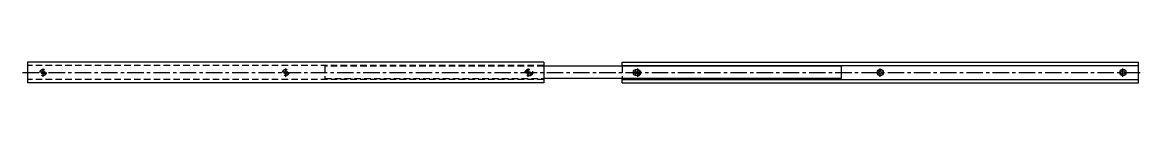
# Model space of a CAD drawing. Extents: x -1 to 1127, y -8 to 30.
# Drawn here: x 41 to 1127, y 10 to 30 of the extents above; entities that cross this region are included whole.
import ezdxf

# ---------------------------------------------------------------- set-up
doc = ezdxf.new("R2010")
doc.units = 0
doc.header["$LTSCALE"] = 0.5
doc.linetypes.add('CENTER', pattern=[50.8, 31.75, -6.35, 6.35, -6.35])
doc.linetypes.add('DASHED', pattern=[19.05, 12.7, -6.35])
for name, color, linetype in [('MSM_CENTER', 1, 'CENTER'), ('MSM_CONTINUOUS', 7, 'CONTINUOUS'), ('MSM_DASHED', 4, 'DASHED')]:
    doc.layers.add(name, color=color, linetype=linetype)

msp = doc.modelspace()

# ---------------------------------------------------------------- linework, layer by layer
at = {"layer": 'MSM_CENTER'}
for p, q in [((61, 15.9), (61, 24)), ((296, 15.9), (296, 24)), ((531, 15.9), (531, 24)), ((637, 15.9), (637, 24)), ((872, 15.9), (872, 24)), ((1107, 15.9), (1107, 24)), ((41, 20), (1127, 20))]:
    msp.add_line(p, q, dxfattribs=at)
at = {"layer": 'MSM_CONTINUOUS'}
for p, q in [((46, 30), (46, 10)), ((546, 30), (46, 30)), ((546, 30), (546, 10)), ((834, 26.1), (546, 26.1)), ((622, 30), (1122, 30)), ((622, 26.1), (622, 30)), ((622, 26.9), (1122, 26.9)), ((834, 26.1), (834, 14)), ((1122, 10), (1122, 30)), ((834, 14), (546, 14)), ((622, 10), (622, 14)), ((622, 13.1), (1122, 13.1)), ((546, 10), (46, 10)), ((622, 10), (1122, 10))]:
    msp.add_line(p, q, dxfattribs=at)
for centre, radius in [((61, 20), 1.75), ((296, 20), 1.75), ((531, 20), 1.75), ((636, 20), 3.25), ((637, 20), 1.75), ((872, 20), 3.05), ((872, 20), 1.75), ((1107, 20), 3.05), ((1107, 20), 1.75)]:
    msp.add_circle(centre, radius, dxfattribs=at)
msp.add_arc((637, 20), 3.05, 87.5571, 272.4429, dxfattribs=at)
at = {"layer": 'MSM_DASHED'}
for p, q in [((546, 26.9), (46, 26.9)), ((334, 26.1), (334, 14)), ((546, 26.1), (334, 26.1)), ((622, 26.1), (622, 14)), ((546, 13.1), (46, 13.1)), ((334, 14), (546, 14))]:
    msp.add_line(p, q, dxfattribs=at)
for centre, radius in [((61, 20), 3.05), ((296, 20), 3.05), ((531, 20), 3.05), ((532, 20), 3.25)]:
    msp.add_circle(centre, radius, dxfattribs=at)
msp.add_arc((637, 20), 3.05, 272.4429, 87.5571, dxfattribs=at)

doc.saveas('drawing.dxf')
